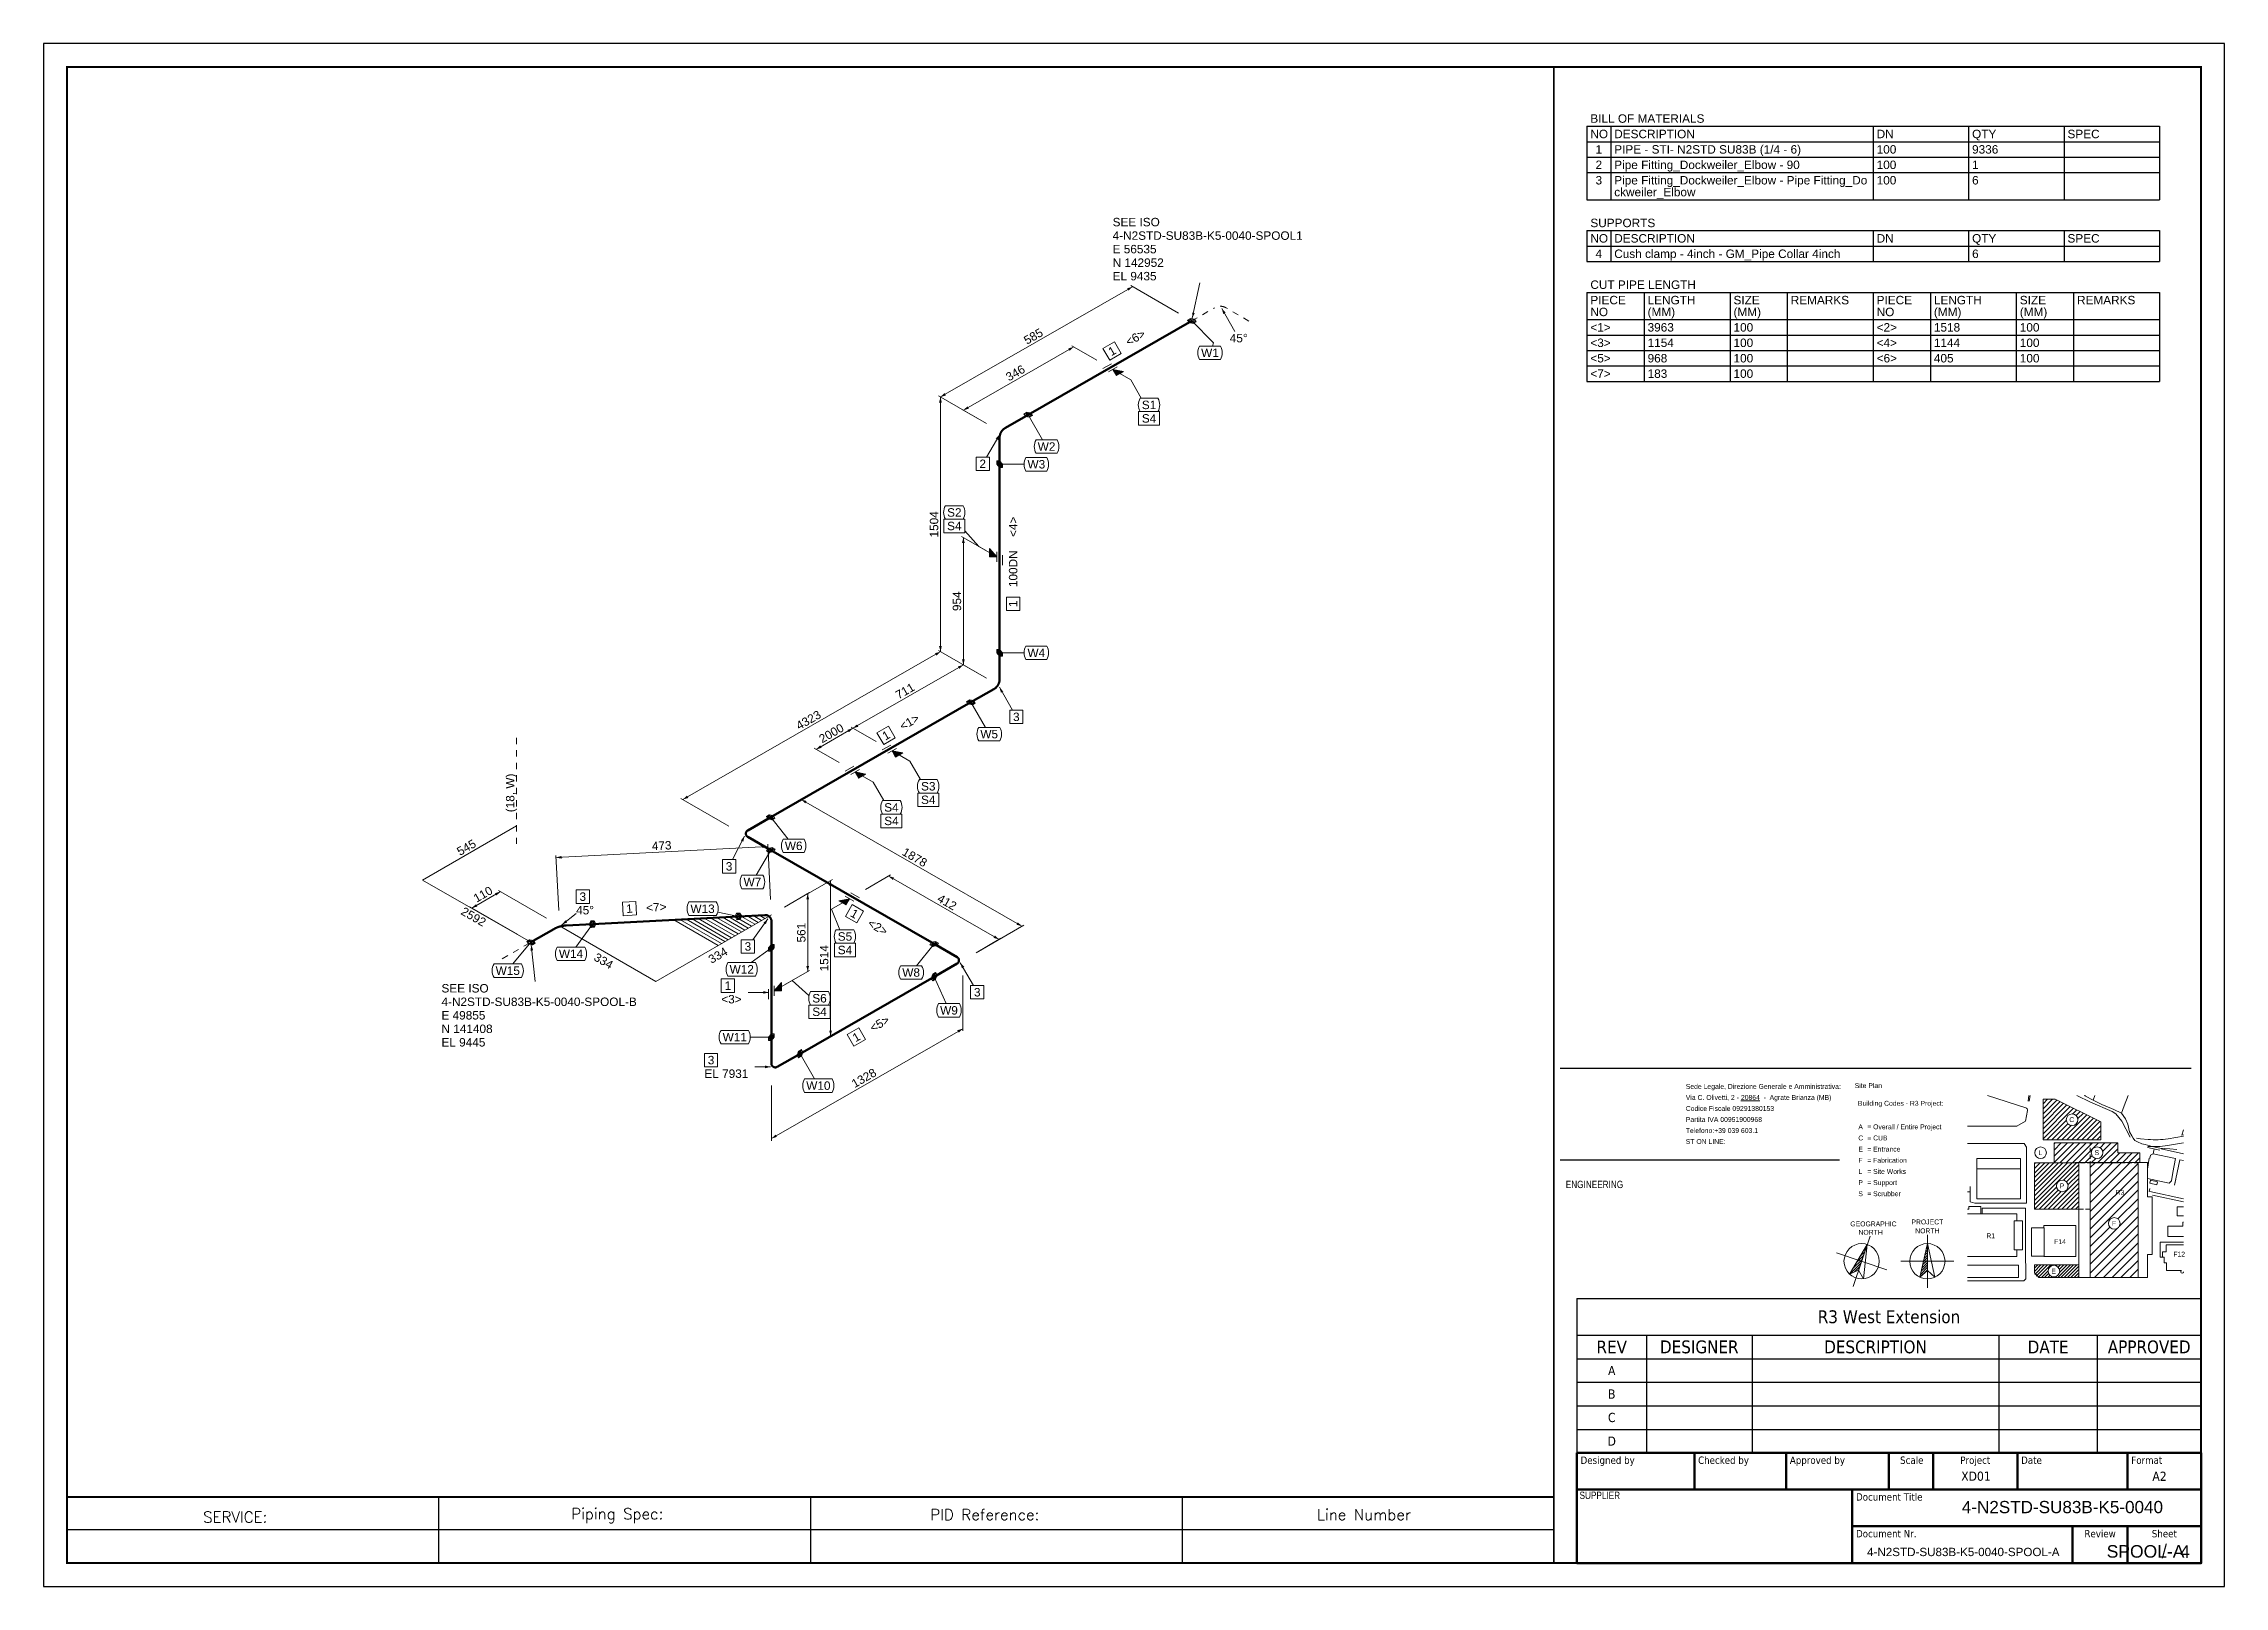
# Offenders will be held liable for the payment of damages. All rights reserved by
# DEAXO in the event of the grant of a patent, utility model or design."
# Model space of a CAD drawing. Header units: metres. Extents: x 6 to 600, y 9 to 429.
import ezdxf
from ezdxf.enums import TextEntityAlignment as Align

# ---------------------------------------------------------------- set-up
doc = ezdxf.new("R2010")
doc.units = ezdxf.units.M
doc.header["$MEASUREMENT"] = 0
for name, color, linetype, lineweight in [('BDRTEXT', 2, 'Continuous', 20), ('BOMTEXT', 2, 'Continuous', 20), ('CONTINUATION', 7, 'Continuous', 0), ('DIM', 7, 'Continuous', 0), ('G-____-TTLB-OTLN', 7, 'Continuous', 13), ('G-____-TTLB-WIDE', 7, 'Continuous', 30), ('JONTNO', 2, 'Continuous', 0), ('LEADLINE', 2, 'Continuous', 0), ('MESSAGE', 2, 'Continuous', 0), ('Pipe', 1, 'Continuous', 50), ('PTNO', 2, 'Continuous', 0), ('SKEW_HATCH', 7, 'Continuous', 20), ('SYMBOL', 7, 'Continuous', 0), ('Symbol (ISO)', 7, 'Continuous', 25), ('Title (ISO)', 7, 'Continuous', 50)]:
    doc.layers.add(name, color=color, linetype=linetype, lineweight=lineweight)
doc.styles.add('Arial', font='')
doc.styles.add('Arial_1', font='', dxfattribs={"width": 0.8, "height": 2})
doc.styles.add('Note Text (ISO)', font='', dxfattribs={"height": 2.5})
doc.styles.add('RomanS', font='romans.shx')
doc.styles.add('Text Style41', font='')
doc.styles.get('Arial').set_extended_font_data('Arial')
doc.styles.get('Arial_1').set_extended_font_data('Arial')
doc.styles.get('Note Text (ISO)').set_extended_font_data('Tahoma')
doc.styles.get('Text Style41').set_extended_font_data('Tahoma')

msp = doc.modelspace()

# ---------------------------------------------------------------- texts
at = {"color": 7, "linetype": 'ByBlock', "lineweight": -2, "style": 'RomanS'}
for s, p in [('Piping Spec:', (149.93, 27.32)), ('PID Reference:', (247.72, 27.09)), ('Line Number', (353.07, 27.09)), ('SERVICE:', (49.67, 26.43))]:
    msp.add_text(s, height=3, dxfattribs=at).set_placement(p)
at = {"layer": 'BDRTEXT', "style": 'Arial'}
for s, height, p in [('4-N2STD-SU83B-K5-0040', 3.3303, (556.11, 30.66)), ('4-N2STD-SU83B-K5-0040-SPOOL-A', 2.2663, (529.11, 18.44)), ('SPOOL-A', 3.41, (578.75, 18.59)), ('4', 3.41, (589.5, 18.54))]:
    msp.add_text(s, height=height, dxfattribs=at).set_placement(p, align=Align.MIDDLE_CENTER)
at = {"layer": 'BOMTEXT', "style": 'Arial'}
for s, p in [('BILL OF MATERIALS', (427.53, 407.53)), ('NO', (427.53, 403.33)), ('DESCRIPTION', (434.03, 403.33)), ('DN', (505.51, 403.33)), ('QTY', (531.5, 403.33)), ('SPEC', (557.49, 403.33)), ('PIPE - STI- N2STD SU83B (1/4 - 6)', (434.03, 399.13)), ('100', (505.51, 399.13)), ('9336', (531.5, 399.13)), ('Pipe Fitting_Dockweiler_Elbow - 90', (434.03, 394.93)), ('Pipe Fitting_Dockweiler_Elbow - Pipe Fitting_Do', (434.03, 390.73)), ('100', (505.51, 394.93)), ('100', (505.51, 390.73)), ('6', (531.5, 390.73)), ('1', (531.5, 394.93)), ('ckweiler_Elbow', (434.03, 387.51)), ('SUPPORTS', (427.53, 379.11)), ('NO', (427.53, 374.91)), ('DESCRIPTION', (434.03, 374.91)), ('DN', (505.51, 374.91)), ('QTY', (531.5, 374.91)), ('SPEC', (557.49, 374.91)), ('Cush clamp - 4inch - GM_Pipe Collar 4inch', (434.03, 370.71)), ('6', (531.5, 370.71)), ('CUT PIPE LENGTH', (427.53, 362.3)), ('PIECE', (427.53, 358.1)), ('NO', (427.53, 354.88)), ('(MM)', (443.12, 354.88)), ('LENGTH', (443.12, 358.1)), ('SIZE', (466.52, 358.1)), ('(MM)', (466.52, 354.88)), ('REMARKS', (482.11, 358.1)), ('PIECE', (505.51, 358.1)), ('NO', (505.51, 354.88)), ('(MM)', (521.1, 354.88)), ('LENGTH', (521.1, 358.1)), ('SIZE', (544.5, 358.1)), ('(MM)', (544.5, 354.88)), ('REMARKS', (560.09, 358.1)), ('<1>', (427.53, 350.68)), ('3963', (443.12, 350.68)), ('100', (466.52, 350.68)), ('<2>', (505.51, 350.68)), ('1518', (521.1, 350.68)), ('100', (544.5, 350.68)), ('<3>', (427.53, 346.48)), ('<5>', (427.53, 342.28)), ('968', (443.12, 342.28)), ('1154', (443.12, 346.48)), ('100', (466.52, 346.48)), ('100', (466.52, 342.28)), ('<4>', (505.51, 346.48)), ('<6>', (505.51, 342.28)), ('405', (521.1, 342.28)), ('1144', (521.1, 346.48)), ('100', (544.5, 346.48)), ('100', (544.5, 342.28)), ('<7>', (427.53, 338.08)), ('183', (443.12, 338.08)), ('100', (466.52, 338.08))]:
    msp.add_text(s, height=2.3, dxfattribs=at).set_placement(p)
for s, p in [('1', (429.83, 399.13)), ('3', (429.83, 390.73)), ('2', (429.83, 394.93)), ('4', (429.83, 370.71))]:
    msp.add_text(s, height=2.3, dxfattribs=at).set_placement(p, align=Align.CENTER)
at = {"layer": 'DIM', "style": 'Arial'}
for s, rotation, p in [('585', 29.83757, (275.8, 349.39)), ('346', 29.83757, (270.91, 339.41)), ('1504', 90, (248.76, 298.2)), ('954', 90, (254.99, 277.27)), ('711', 29.83759, (240.84, 252.83)), ('4323', 29.83759, (214.56, 244.93)), ('2000', 29.83759, (220.79, 241.33)), ('(18, W)', 90, (133.31, 225.08)), ('545', 29.83757, (121.38, 210.24)), ('473', 3.00001, (174.56, 210.74)), ('1878', 330.16243, (243.5, 207.56)), ('110', 29.83757, (125.89, 197.49)), ('412', 330.16243, (252.3, 195.34)), ('2592', 330.16243, (123.33, 191.38)), ('561', 90, (212.59, 187.05)), ('334', 330, (158.74, 179.34)), ('334', 30, (189.89, 180.86)), ('1514', 90, (218.83, 180.07)), ('1328', 29.83757, (229.66, 147.47))]:
    msp.add_text(s, height=2.3, rotation=rotation, dxfattribs=at).set_placement(p, align=Align.MIDDLE_CENTER)
at = {"layer": 'G-____-TTLB-OTLN', "lineweight": 9, "style": 'Arial'}
for s, p in [('Site Plan', (499.53, 144.74)), ('Building Codes - R3 Project:', (500.41, 139.92)), ('C', (557.99, 135.48)), ('A', (500.52, 133.51)), ('C', (500.52, 130.48)), ('= Overall / Entire Project', (502.95, 133.51)), ('= CUB', (502.95, 130.48)), ('E', (500.52, 127.44)), ('F', (500.52, 124.4)), ('= Entrance', (502.95, 127.44)), ('= Fabrication', (502.95, 124.4)), ('L', (549.59, 126.49)), ('S', (564.86, 126.49)), ('L', (500.52, 121.36)), ('P', (500.52, 118.33)), ('= Site Works', (502.95, 121.36)), ('= Support', (502.95, 118.33)), ('S', (500.52, 115.29)), ('= Scrubber', (502.95, 115.29)), ('P', (555.37, 117.44)), ('R3', (570.59, 115.68)), ('F', (569.6, 107.25)), ('R1', (535.39, 103.85)), ('F14', (553.88, 102.25)), ('E', (553.08, 94.24)), ('F12', (586.32, 98.84))]:
    msp.add_text(s, height=1.33, dxfattribs=at).set_placement(p)
for s, p in [('GEOGRAPHIC', (504.63, 107.09)), ('PROJECT', (519.32, 107.62)), ('NORTH', (503.86, 104.79)), ('NORTH', (519.32, 105.19))]:
    msp.add_text(s, height=1.33, dxfattribs=at).set_placement(p, align=Align.CENTER)
at = {"layer": 'G-____-TTLB-OTLN', "lineweight": 9, "attachment_point": 1}
for s, insert, char_height, width, style in [('Via C. Olivetti, 2 - ', (453.52, 142.84), 1.33, 18.1967, 'Arial'), ('Sede Legale, Direzione Generale e Amministrativa: ', (453.52, 145.84), 1.33, 52.0239, 'Arial'), ('\\L20864', (468.54, 142.84), 1.33, 6.2211, 'Arial'), ('  -  Agrate Brianza (MB) ', (473.67, 142.84), 1.33, 24.1845, 'Arial'), ('Codice Fiscale 09291380153 ', (453.52, 139.84), 1.33, 29.939, 'Arial'), ('Partita IVA 00951900968', (453.52, 136.84), 1.33, 24.9621, 'Arial'), ('Telefono:+39 039 603.1  ', (453.52, 133.84), 1.33, 25.1177, 'Arial'), ('ST ON LINE:', (453.52, 130.84), 1.33, 13.1421, 'Arial'), ('ENGINEERING', (420.83, 119.5), 2, 6.9266, 'Arial_1'), ('SUPPLIER', (424.58, 34.85), 2, 13.7249, 'Arial_1')]:
    msp.add_mtext(s, dxfattribs=dict(at, insert=insert, char_height=char_height, width=width, style=style))
at = {"layer": 'JONTNO', "style": 'Arial'}
for s, p in [('W1', (323.92, 343.75)), ('W3', (276.62, 313.41)), ('W2', (279.4, 318.23)), ('W4', (276.62, 262.08)), ('W5', (263.78, 239.94)), ('W6', (210.53, 209.53)), ('W7', (199.29, 199.69)), ('W13', (185.71, 192.4)), ('W14', (149.88, 180.13)), ('W12', (196.38, 175.91)), ('W15', (132.65, 175.53)), ('W8', (242.52, 175.04)), ('W9', (252.83, 164.73)), ('W11', (194.48, 157.45)), ('W10', (217.25, 144.25))]:
    msp.add_text(s, height=2.3, dxfattribs=at).set_placement(p, align=Align.CENTER)
for s, p in [('S1', (305.36, 329.57)), ('S4', (305.36, 325.89)), ('S2', (252.32, 300.29)), ('S4', (252.32, 296.61)), ('S3', (245.22, 225.74)), ('S4', (235.19, 219.99)), ('S4', (245.22, 222.06)), ('S4', (235.19, 216.31)), ('S5', (222.53, 184.85)), ('S4', (222.53, 181.17)), ('S6', (215.6, 168.03)), ('S4', (215.6, 164.35))]:
    msp.add_text(s, height=2.3, dxfattribs=at).set_placement(p)
at = {"layer": 'MESSAGE', "style": 'Arial'}
for s, p in [('SEE ISO', (297.4, 379.34)), ('4-N2STD-SU83B-K5-0040-SPOOL1', (297.4, 375.66)), ('E 56535', (297.4, 371.98)), ('N 142952', (297.4, 368.3)), ('EL 9435', (297.4, 364.62)), ('SEE ISO', (114.59, 170.75)), ('4-N2STD-SU83B-K5-0040-SPOOL-B', (114.59, 167.07)), ('E 49855', (114.59, 163.39)), ('N 141408', (114.59, 159.71)), ('EL 9445', (114.59, 156.03))]:
    msp.add_text(s, height=2.3, dxfattribs=at).set_placement(p)
msp.add_text('45%%d', height=2.3, dxfattribs=at).set_placement((331.73, 347.75), align=Align.CENTER)
at = {"layer": 'PTNO', "style": 'Arial'}
for s, rotation, p in [('1', 29.83757, (297.25, 345.38)), ('<6>', 29.83757, (303.61, 349.03)), ('<4>', 90, (270.3, 297.53)), ('100DN', 90, (270.3, 286.11)), ('1', 90, (270.3, 276.57)), ('<1>', 29.83759, (242.05, 244.39)), ('1', 29.83759, (235.69, 240.74)), ('1', 2.99999, (165.79, 193.59)), ('<7>', 2.99999, (173.1, 193.97)), ('1', 330.16243, (227.09, 192.18)), ('<2>', 330.16243, (233.44, 188.53)), ('<5>', 29.83757, (233.93, 162.26)), ('1', 29.83757, (227.58, 158.61))]:
    msp.add_text(s, height=2.3, rotation=rotation, dxfattribs=at).set_placement(p, align=Align.MIDDLE_CENTER)
for s, p in [('2', (262.01, 313.53)), ('3', (271.17, 244.65)), ('3', (192.93, 203.94)), ('3', (198.06, 182.13)), ('3', (260.53, 169.67))]:
    msp.add_text(s, height=2.3, dxfattribs=at).set_placement(p, align=Align.CENTER)
for s, p in [('3', (152.19, 195.69)), ('45%%d', (151.27, 192.01)), ('1', (191.72, 171.46)), ('<3>', (190.8, 167.78)), ('EL 7931', (186.21, 147.51)), ('3', (187.13, 151.19))]:
    msp.add_text(s, height=2.3, dxfattribs=at).set_placement(p)
at = {"layer": 'Symbol (ISO)', "attachment_point": 5, "style": 'Note Text (ISO)'}
for s, insert, char_height in [('R3 West Extension', (508.87, 82.44), 3.5), ('REV', (433.35, 74.24), 3.5), ('DESIGNER', (457.19, 74.24), 3.5), ('DESCRIPTION', (505.19, 74.24), 3.5), ('DATE', (552.21, 74.24), 3.5), ('APPROVED', (579.74, 74.24), 3.5), ('A', (433.35, 67.83), 2.5), ('B', (433.35, 61.43), 2.5), ('C', (433.35, 55.03), 2.5), ('D', (433.35, 48.62), 2.5), ('A2', (582.56, 39.05), 2.5)]:
    msp.add_mtext(s, dxfattribs=dict(at, insert=insert, char_height=char_height))
at = {"layer": 'Symbol (ISO)', "insert": (532.56, 39.05), "char_height": 2.5, "width": 3.0374, "attachment_point": 5, "style": 'Note Text (ISO)'}
msp.add_mtext('XD01', dxfattribs=at)
at = {"layer": 'Title (ISO)', "style": 'Text Style41'}
for s, p in [('Designed by', (424.87, 44.42)), ('Checked by', (456.87, 44.42)), ('Approved by', (481.87, 44.42)), ('Date', (544.87, 44.42)), ('Format', (574.87, 44.42)), ('Document Title', (499.9, 34.42)), ('Document Nr.', (499.9, 24.42))]:
    msp.add_text(s, height=2, dxfattribs=at).set_placement(p, align=Align.TOP_LEFT)
msp.add_text('Scale', height=2, dxfattribs=at).set_placement((518.25, 44.42), align=Align.TOP_RIGHT)
for s, p in [('Project', (532.37, 44.42)), ('Review', (566.37, 24.42)), ('Sheet', (583.87, 24.42))]:
    msp.add_text(s, height=2, dxfattribs=at).set_placement(p, align=Align.TOP_CENTER)
at = {"layer": 'Title (ISO)', "style": 'Note Text (ISO)'}
msp.add_text('  /  ', height=3.5, dxfattribs=at).set_placement((583.87, 18.92), align=Align.MIDDLE_CENTER)

# ---------------------------------------------------------------- linework, layer by layer
at = {"lineweight": -3}
for p, q in [((426.58, 406.58), (582.54, 406.58)), ((426.58, 406.58), (426.58, 386.56)), ((433.08, 406.58), (433.08, 386.56)), ((504.56, 406.58), (504.56, 386.56)), ((530.55, 406.58), (530.55, 386.56)), ((556.54, 406.58), (556.54, 386.56)), ((582.54, 406.58), (582.54, 386.56)), ((426.58, 402.38), (582.54, 402.38)), ((426.58, 398.18), (582.54, 398.18)), ((426.58, 393.98), (582.54, 393.98)), ((426.58, 386.56), (582.54, 386.56)), ((426.58, 378.16), (582.54, 378.16)), ((426.58, 378.16), (426.58, 369.76)), ((433.08, 378.16), (433.08, 369.76)), ((504.56, 378.16), (504.56, 369.76)), ((530.55, 378.16), (530.55, 369.76)), ((556.54, 378.16), (556.54, 369.76)), ((582.54, 378.16), (582.54, 369.76)), ((426.58, 373.96), (582.54, 373.96)), ((426.58, 369.76), (582.54, 369.76)), ((426.58, 361.35), (582.54, 361.35)), ((426.58, 361.35), (426.58, 337.13)), ((442.17, 361.35), (442.17, 337.13)), ((465.57, 361.35), (465.57, 337.13)), ((481.16, 361.35), (481.16, 337.13)), ((504.56, 361.35), (504.56, 337.13)), ((520.15, 361.35), (520.15, 337.13)), ((543.55, 361.35), (543.55, 337.13)), ((559.14, 361.35), (559.14, 337.13)), ((582.54, 361.35), (582.54, 337.13)), ((582.54, 361.35), (582.54, 337.13)), ((426.58, 353.93), (582.54, 353.93)), ((426.58, 349.73), (582.54, 349.73)), ((426.58, 345.53), (582.54, 345.53)), ((426.58, 341.33), (582.54, 341.33)), ((426.58, 337.13), (582.54, 337.13))]:
    msp.add_line(p, q, dxfattribs=at)
at = {"linetype": 'Continuous'}
for p, q in [((113.82, 33.42), (113.82, 15.42)), ((215.07, 33.42), (215.07, 15.42)), ((316.32, 33.42), (316.32, 15.42))]:
    msp.add_line(p, q, dxfattribs=at)
for p, q in [((417.57, 33.42), (317.57, 33.42)), ((417.57, 24.42), (12.57, 24.42))]:
    msp.add_line(p, q)
msp.add_lwpolyline([(6.22, 9.07), (600.22, 9.07), (600.22, 429.07), (6.22, 429.07)], close=True)
msp.add_lwpolyline([(12.57, 15.42, 0.508, 0.508, 0), (593.87, 15.42, 0.508, 0.508, 0), (593.87, 422.72, 0.508, 0.508, 0), (12.57, 422.72, 0.508, 0.508, 0)], format="xyseb", close=True)
at = {"linetype": 'ByBlock', "lineweight": -2}
for points in [[(417.57, 422.72, 0.5, 0.5, 0), (417.57, 15.42, 0.5, 0.5, 0)], [(417.57, 33.42, 0.5, 0.5, 0), (12.57, 33.42, 0.5, 0.5, 0)]]:
    msp.add_lwpolyline(points, format="xyseb", dxfattribs=at)
at = {"layer": 'CONTINUATION'}
for points in [[(324.85, 356.97), (325.19, 357.17)], [(328.31, 357.15), (328.26, 357.18), (328.21, 357.21), (328.17, 357.23), (328.12, 357.26), (328.07, 357.28), (328.02, 357.3), (327.97, 357.33), (327.92, 357.35), (327.87, 357.37), (327.81, 357.39), (327.76, 357.4), (327.71, 357.42), (327.66, 357.44), (327.61, 357.45), (327.55, 357.47), (327.5, 357.48), (327.45, 357.5), (327.39, 357.51), (327.34, 357.52), (327.29, 357.53), (327.23, 357.54), (327.18, 357.55), (327.12, 357.55), (327.07, 357.56), (327.01, 357.57), (326.96, 357.57), (326.9, 357.57), (326.85, 357.58), (326.79, 357.58), (326.74, 357.58), (326.69, 357.58)], [(328.65, 356.95), (328.31, 357.15)], [(318.95, 353.58), (320.42, 354.43)], [(321.9, 355.27), (323.37, 356.12)], [(331.59, 355.23), (330.12, 356.09)], [(334.52, 353.52), (333.06, 354.38)], [(137.06, 183.34), (138.53, 184.18)], [(131.16, 179.95), (132.64, 180.8)], [(134.11, 181.64), (135.59, 182.49)]]:
    msp.add_lwpolyline(points, dxfattribs=at)
at = {"layer": 'DIM'}
for p, q in [((250.51, 332.87), (302.84, 362.88)), ((315.35, 355.66), (302.32, 363.18)), ((256.74, 329.27), (286.81, 346.51)), ((293.08, 342.89), (286.29, 346.81)), ((263.01, 325.65), (249.99, 333.17)), ((263.01, 325.65), (249.99, 333.17)), ((250.51, 263.54), (250.51, 332.87)), ((263.01, 325.65), (256.22, 329.57)), ((263.01, 290.98), (256.22, 294.9)), ((256.74, 259.94), (256.74, 294.6)), ((250.51, 263.54), (180.34, 223.29)), ((263.01, 256.31), (249.99, 263.84)), ((263.01, 256.31), (249.99, 263.84)), ((256.74, 259.94), (226.67, 242.69)), ((263.01, 256.31), (256.22, 260.24)), ((263.01, 256.31), (256.22, 260.24)), ((226.67, 242.69), (216.65, 236.94)), ((232.95, 239.07), (226.15, 242.99)), ((232.95, 239.07), (226.15, 242.99)), ((222.92, 233.32), (216.13, 237.24)), ((192.85, 216.07), (179.83, 223.59)), ((200.05, 216.07), (213.08, 223.59)), ((272.7, 188.8), (212.56, 223.29)), ((146.56, 193.06), (145.77, 208.08)), ((203.5, 210.51), (145.8, 207.48)), ((204.25, 196.08), (203.47, 211.11)), ((230.12, 198.82), (236.92, 202.74)), ((266.47, 185.2), (236.4, 202.44)), ((130.67, 198.21), (122.86, 193.73)), ((143.17, 190.99), (130.15, 198.51)), ((208.07, 194.01), (221.1, 201.53)), ((208.07, 194.01), (214.86, 197.93)), ((214.34, 197.63), (214.34, 176.47)), ((220.58, 201.23), (220.58, 158.9)), ((135.37, 186.51), (122.34, 194.03)), ((260.19, 181.58), (273.22, 189.1)), ((260.19, 181.58), (266.98, 185.5)), ((208.07, 172.85), (214.86, 176.77)), ((256.59, 175.34), (256.59, 160.3)), ((204.47, 131), (256.59, 160.9)), ((208.07, 151.68), (221.1, 159.2)), ((204.47, 145.44), (204.47, 130.4))]:
    msp.add_line(p, q, dxfattribs=at)
for points in [[(109.43, 201.37), (135.06, 216.08)], [(138.97, 184.43), (109.43, 201.37)]]:
    msp.add_lwpolyline(points, dxfattribs=at)
for points in [[(302.84, 362.88), (301.73, 361.81), (301.35, 362.46)], [(286.81, 346.51), (285.7, 345.44), (285.33, 346.09)], [(250.51, 332.87), (250.88, 331.37), (250.13, 331.37)], [(250.51, 332.87), (251.62, 333.94), (252, 333.29)], [(256.74, 329.27), (257.86, 330.34), (258.23, 329.69)], [(256.74, 294.6), (257.12, 293.1), (256.37, 293.1)], [(250.51, 263.54), (249.39, 262.46), (249.02, 263.11)], [(250.51, 263.54), (250.13, 265.04), (250.88, 265.04)], [(256.74, 259.94), (256.37, 261.44), (257.12, 261.44)], [(256.74, 259.94), (255.63, 258.86), (255.26, 259.51)], [(226.67, 242.69), (227.79, 243.76), (228.16, 243.11)], [(216.65, 236.94), (217.76, 238.01), (218.14, 237.36)], [(226.67, 242.69), (225.56, 241.62), (225.19, 242.27)], [(180.34, 223.29), (181.46, 224.36), (181.83, 223.71)], [(212.56, 223.29), (214.05, 222.87), (213.68, 222.22)], [(145.8, 207.48), (147.28, 207.94), (147.32, 207.19)], [(203.5, 210.51), (202.02, 210.05), (201.98, 210.8)], [(236.4, 202.44), (237.88, 202.02), (237.51, 201.37)], [(130.67, 198.21), (129.55, 197.14), (129.18, 197.79)], [(214.34, 197.63), (214.72, 196.13), (213.97, 196.13)], [(220.58, 201.23), (220.95, 199.73), (220.2, 199.73)], [(122.86, 193.73), (123.97, 194.8), (124.35, 194.15)], [(266.47, 185.2), (264.98, 185.62), (265.35, 186.27)], [(272.7, 188.8), (271.21, 189.22), (271.59, 189.87)], [(214.34, 176.47), (213.97, 177.97), (214.72, 177.97)], [(220.58, 158.9), (220.2, 160.4), (220.95, 160.4)], [(256.59, 160.9), (255.48, 159.83), (255.1, 160.48)], [(204.47, 131), (205.59, 132.07), (205.96, 131.42)]]:
    msp.add_solid(points, dxfattribs=at)
at = {"layer": 'G-____-TTLB-OTLN', "lineweight": 9, "flags": 128}
for points in [[(535.72, 142.7), (546.15, 139.37)], [(547, 142.7), (546.74, 141.19)], [(547.02, 141.13), (547.29, 142.7)], [(560.06, 142.7), (563.75, 140.86)], [(562.35, 142.52), (562, 142.7)], [(562.42, 142.7), (562.35, 142.52)], [(564.96, 142.7), (564.49, 141.44)], [(573.98, 142.7), (572.94, 139.89)], [(546.59, 138.65), (546.08, 135.75)], [(566.54, 130.64), (550.82, 130.64), (550.82, 141.7), (554.14, 141.7), (566.54, 135.5), (566.54, 130.64)], [(550.82, 140.46), (552.06, 141.7)], [(550.82, 139.1), (553.42, 141.7)], [(566.54, 130.64), (566.54, 135.5), (554.14, 141.7), (550.82, 141.7), (550.82, 130.64), (566.54, 130.64)], [(550.82, 137.74), (554.56, 141.48)], [(550.82, 136.38), (555.47, 141.03)], [(550.82, 135.02), (556.37, 140.58)], [(550.82, 133.66), (557.28, 140.12)], [(550.82, 132.31), (558.19, 139.67)], [(550.82, 130.95), (559.09, 139.22)], [(555.95, 130.64), (562.72, 137.41)], [(557.31, 130.64), (563.62, 136.96)], [(558.86, 137.63), (560, 138.77)], [(559.8, 137.21), (560.91, 138.31)], [(560.26, 136.31), (561.81, 137.86)], [(564.49, 141.44), (562.35, 142.52)], [(563.75, 140.86), (569.65, 138.31)], [(567, 140.21), (564.49, 141.44)], [(567.73, 139.92), (567, 140.21)], [(570.15, 138.91), (567.73, 139.92)], [(569.65, 138.31), (570.64, 137.73)], [(570.15, 138.91), (572.24, 137.92)], [(570.64, 137.73), (572.29, 135.7)], [(572.94, 139.89), (572.24, 137.92)], [(572.24, 137.92), (573.25, 136.39)], [(543.68, 134.35), (530.26, 134.35)], [(543.68, 134.35), (546.08, 135.75)], [(551.88, 130.64), (557.21, 135.98)], [(553.23, 130.64), (557.65, 135.06)], [(554.59, 130.64), (558.57, 134.62)], [(558.67, 130.64), (564.53, 136.5)], [(560.03, 130.64), (565.44, 136.05)], [(561.39, 130.64), (566.34, 135.6)], [(562.75, 130.64), (566.54, 134.44)], [(564.11, 130.64), (566.54, 133.08)], [(565.46, 130.64), (566.54, 131.72)], [(572.29, 135.7), (574.56, 131.38)], [(573.25, 136.39), (573.95, 134.87)], [(573.95, 134.87), (574.42, 132.78)], [(574.42, 132.78), (574.98, 131.7)], [(574.98, 131.7), (575.4, 131.13)], [(575.4, 131.13), (575.85, 130.48)], [(576.25, 131.1), (577.33, 130.93)], [(577.33, 130.93), (579.42, 130.74)], [(584.88, 130.93), (589.13, 131.62)], [(589.13, 133.38), (588.62, 131.92)], [(588.62, 131.92), (589.13, 132)], [(530.26, 129.68), (545.66, 129.68)], [(544.72, 125.53), (532.77, 125.53)], [(532.77, 114.61), (532.77, 125.53)], [(544.72, 125.53), (544.72, 114.61)], [(545.66, 129.68), (546.29, 128.62)], [(546.29, 113.37), (546.29, 128.62)], [(577.23, 127.08), (571.2, 127.08), (571.2, 129.8), (553.87, 129.8), (553.87, 124.42), (548.47, 124.42), (548.47, 111.76), (560.57, 111.76), (560.57, 96.61), (548.47, 96.61), (548.47, 94.46), (549.75, 93.17), (579.3, 93.17), (579.3, 99.4), (580.58, 99.4), (580.58, 115.15), (579.3, 115.15), (579.3, 124.46), (577.23, 124.46), (577.23, 127.08)], [(553.83, 124.44), (559.19, 129.8)], [(553.87, 129.8), (553.86, 128.45), (553.85, 127.11), (553.84, 125.77), (553.83, 124.42)], [(553.85, 126.15), (557.49, 129.8)], [(553.86, 127.86), (555.79, 129.8)], [(553.87, 129.57), (554.1, 129.8)], [(571.2, 129.8), (566.87, 129.8), (562.54, 129.8), (558.21, 129.8), (553.87, 129.8)], [(555.52, 124.43), (560.89, 129.8)], [(557.22, 124.43), (562.58, 129.8)], [(558.92, 124.43), (564.28, 129.8)], [(560.62, 124.44), (565.98, 129.8)], [(562.32, 124.44), (564.21, 126.33)], [(563.67, 129.8), (563.67, 129.1)], [(563.67, 128.49), (563.67, 127.28)], [(563.67, 126.67), (563.67, 125.45)], [(563.67, 124.85), (563.67, 123.64)], [(564.02, 124.44), (565.18, 125.6)], [(565.72, 124.44), (571.07, 129.8)], [(566.36, 128.48), (567.68, 129.8)], [(567.08, 127.51), (569.37, 129.8)], [(567.42, 124.45), (571.2, 128.23)], [(569.12, 124.45), (571.75, 127.08)], [(570.82, 124.45), (573.45, 127.08)], [(571.2, 127.08), (571.2, 127.76), (571.2, 128.44), (571.2, 129.12), (571.2, 129.8)], [(577.23, 127.08), (575.73, 127.08), (574.22, 127.08), (572.71, 127.08), (571.2, 127.08)], [(572.52, 124.45), (575.15, 127.08)], [(574.22, 124.46), (576.84, 127.08)], [(575.85, 130.48), (576.56, 130.12)], [(575.92, 124.46), (577.23, 125.77)], [(576.56, 130.12), (577.78, 129.58)], [(577.23, 124.46), (577.23, 125.12), (577.23, 125.77), (577.23, 126.43), (577.23, 127.08)], [(577.78, 129.58), (578.62, 129.34)], [(578.62, 129.34), (580.51, 128.86)], [(579.27, 128.53), (582.67, 127.85)], [(579.77, 125.67), (579.3, 122.67)], [(579.91, 125.67), (580.07, 126.49)], [(580.07, 126.49), (580.8, 126.83)], [(580.51, 128.86), (582.64, 128.4)], [(581.07, 128.17), (580.78, 126.84)], [(580.78, 126.84), (586.95, 125.52)], [(582.64, 128.4), (585.38, 128.22)], [(589.13, 126.87), (582.98, 128.15)], [(589.13, 129.84), (584.72, 129.09)], [(585.38, 128.22), (587.29, 128.01)], [(586.16, 121.7), (586.95, 125.52)], [(588.09, 125.21), (586.61, 118.3)], [(588.09, 125.21), (589.13, 124.99)], [(532.77, 122.74), (544.72, 122.74)], [(548.47, 124.42), (548.47, 111.76)], [(548.47, 124.08), (548.81, 124.42)], [(548.47, 122.84), (550.05, 124.42)], [(548.47, 121.6), (551.29, 124.42)], [(548.47, 120.36), (552.53, 124.42)], [(548.47, 119.12), (553.77, 124.42)], [(548.47, 117.88), (555.01, 124.42)], [(548.47, 116.64), (556.25, 124.42)], [(548.47, 115.4), (557.48, 124.42)], [(548.47, 114.16), (558.72, 124.42)], [(548.47, 112.93), (559.96, 124.42)], [(548.47, 111.76), (548.47, 114.92), (548.47, 118.09), (548.47, 121.25), (548.47, 124.42)], [(548.47, 124.42), (551.49, 124.42), (554.52, 124.42), (557.55, 124.42), (560.57, 124.42)], [(552.25, 111.76), (560.57, 120.08)], [(553.49, 111.76), (560.57, 118.84)], [(553.83, 124.42), (559.68, 124.43), (565.53, 124.44), (571.38, 124.45), (577.23, 124.46)], [(553.88, 124.42), (554.98, 124.42)], [(555.58, 124.42), (556.8, 124.42)], [(556.41, 119.63), (560.57, 123.79)], [(557.2, 119.18), (560.57, 122.55)], [(557.41, 124.42), (558.62, 124.42)], [(557.61, 118.36), (560.57, 121.32)], [(559.23, 124.42), (560.44, 124.42)], [(560.57, 122.95), (560.57, 124.42)], [(560.57, 124.42), (560.57, 121.26), (560.57, 118.09), (560.57, 114.92), (560.57, 111.76)], [(560.57, 121.13), (560.57, 122.34)], [(560.57, 119.3), (560.57, 120.52)], [(561.05, 124.42), (562.26, 124.42)], [(562.87, 124.42), (564.09, 124.42)], [(563.67, 123.03), (563.67, 121.81)], [(563.67, 121.21), (563.67, 119.99)], [(563.67, 119.38), (563.67, 118.17)], [(563.69, 115.93), (572.19, 124.43)], [(563.69, 113.54), (574.58, 124.43)], [(563.69, 124.42), (566.95, 124.42), (570.21, 124.42), (573.46, 124.43), (576.72, 124.43)], [(563.69, 123.11), (565, 124.42)], [(563.69, 120.72), (567.4, 124.42)], [(563.69, 118.33), (569.79, 124.42)], [(563.69, 93.17), (563.69, 100.98), (563.69, 108.8), (563.69, 116.61), (563.69, 124.42)], [(563.69, 111.14), (576.72, 124.17)], [(563.69, 108.75), (576.72, 121.77)], [(563.69, 106.36), (576.72, 119.38)], [(564.69, 124.42), (565.9, 124.42)], [(566.51, 124.42), (567.73, 124.42)], [(568.34, 124.42), (569.55, 124.42)], [(570.16, 124.42), (571.37, 124.42)], [(571.98, 124.42), (573.19, 124.42)], [(573.8, 124.42), (575.01, 124.42)], [(575.62, 124.42), (576.72, 124.42)], [(576.72, 123.7), (576.72, 124.46)], [(576.72, 124.46), (577.23, 124.46)], [(576.72, 124.43), (576.72, 116.61), (576.72, 108.8), (576.72, 100.99), (576.72, 93.17)], [(576.72, 121.88), (576.72, 123.09)], [(576.72, 120.06), (576.72, 121.27)], [(576.72, 118.23), (576.72, 119.45)], [(579.3, 120.07), (585.17, 118.85)], [(580.11, 119.62), (579.94, 118.81)], [(579.94, 118.81), (581.83, 118.41)], [(582, 119.22), (580.11, 119.62)], [(581.83, 118.41), (582, 119.22)], [(585.81, 119.51), (585.17, 118.85)], [(586.16, 121.7), (585.81, 119.51)], [(586.97, 119.97), (586.61, 118.3)], [(530.26, 116.44), (530.96, 116.44)], [(530.96, 117.94), (530.96, 113.79)], [(532.25, 113.37), (530.96, 113.79)], [(532.25, 113.37), (546.29, 113.37)], [(544.72, 114.61), (532.77, 114.61)], [(548.54, 111.76), (554.52, 117.74)], [(549.78, 111.76), (554.98, 116.96)], [(551.01, 111.76), (555.8, 116.54)], [(554.73, 111.76), (560.57, 117.6)], [(555.97, 111.76), (560.57, 116.36)], [(557.21, 111.76), (560.57, 115.12)], [(558.45, 111.76), (560.57, 113.88)], [(560.57, 117.48), (560.57, 118.7)], [(560.57, 115.66), (560.57, 116.87)], [(560.57, 113.84), (560.57, 115.06)], [(560.57, 111.76), (560.57, 113.23)], [(563.67, 117.56), (563.67, 116.34)], [(563.67, 115.74), (563.67, 114.52)], [(563.67, 113.91), (563.67, 112.7)], [(563.69, 103.96), (576.72, 116.98)], [(571.24, 109.11), (576.72, 114.59)], [(576.72, 116.41), (576.72, 117.63)], [(576.72, 114.59), (576.72, 115.8)], [(576.72, 112.77), (576.72, 113.98)], [(579.78, 116.56), (579.95, 117.37)], [(589.13, 114.59), (579.93, 116.53)], [(580.68, 115.53), (589.13, 113.76)], [(530.58, 111.76), (530.26, 111.76)], [(530.26, 110.47), (543.68, 110.47)], [(533.86, 112.53), (530.58, 112.53)], [(530.58, 112.53), (530.58, 111.76)], [(533.86, 110.47), (533.86, 112.53)], [(546.02, 112.07), (534.29, 112.07)], [(534.29, 112.07), (534.29, 110.47)], [(542.99, 108.61), (545.23, 108.61)], [(542.99, 100.7), (542.99, 108.61)], [(543.68, 110.47), (543.68, 108.61)], [(545.23, 108.61), (545.23, 100.7)], [(546.02, 112.07), (546.02, 98.71)], [(560.57, 111.76), (557.55, 111.76), (554.52, 111.76), (551.49, 111.76), (548.47, 111.76)], [(551, 107.35), (559.73, 107.35)], [(551, 106.69), (551, 107.35)], [(559.69, 111.76), (560.57, 112.64)], [(559.73, 107.35), (559.73, 98.86)], [(560.57, 111.76), (561.82, 111.76)], [(562.42, 111.76), (563.67, 111.76)], [(563.67, 112.09), (563.67, 110.88)], [(563.67, 110.27), (563.67, 109.06)], [(563.67, 108.45), (563.67, 107.24)], [(563.69, 96.78), (576.72, 109.8)], [(563.69, 94.38), (576.72, 107.41)], [(571.55, 107.03), (576.72, 112.2)], [(576.72, 110.95), (576.72, 112.16)], [(576.72, 109.12), (576.72, 110.34)], [(576.72, 107.3), (576.72, 108.52)], [(584.81, 104.34), (584.81, 107.13)], [(584.81, 107.13), (588.89, 107.13)], [(587.39, 109.92), (587.39, 112.42)], [(587.39, 112.42), (589.13, 112.42)], [(589.13, 109.92), (587.39, 109.92)], [(588.89, 108.2), (589.13, 108.2)], [(588.89, 107.13), (588.89, 108.2)], [(498.1, 94.08), (502.96, 102.13)], [(502.96, 102.13), (498.1, 94.08), (500.6, 95.16), (502.96, 102.13)], [(503.73, 104.41), (499.1, 90.74)], [(502.96, 102.13), (501.93, 92.79)], [(501.98, 100.51), (502.63, 101.16)], [(501.98, 100.51), (502.63, 101.16)], [(517.3, 93.21), (519.32, 102.38)], [(519.32, 102.38), (517.3, 93.21), (519.32, 95.02), (519.32, 102.38)], [(519, 100.92), (519.32, 101.24)], [(519, 100.92), (519.32, 101.24)], [(519.19, 101.78), (519.32, 101.91)], [(519.19, 101.78), (519.32, 101.91)], [(519.32, 104.79), (519.32, 90.36)], [(519.32, 102.38), (521.34, 93.21)], [(547.69, 106.69), (551.13, 106.69)], [(547.69, 98.97), (547.69, 106.69)], [(551.13, 106.69), (551.13, 98.97)], [(563.67, 106.63), (563.67, 105.41)], [(563.67, 104.81), (563.67, 103.59)], [(563.67, 102.98), (563.67, 101.77)], [(563.67, 101.16), (563.67, 99.94)], [(563.69, 101.57), (569.02, 106.89)], [(563.69, 99.17), (571.11, 106.59)], [(564.88, 93.17), (576.72, 105.01)], [(567.27, 93.17), (576.72, 102.62)], [(576.72, 105.48), (576.72, 106.69)], [(576.72, 103.66), (576.72, 104.87)], [(576.72, 101.83), (576.72, 103.05)], [(576.72, 100.01), (576.72, 101.23)], [(582.73, 102.75), (582.73, 98.66)], [(582.73, 102.75), (589.13, 102.74)], [(584.41, 102.09), (589.13, 102.09)], [(584.41, 100.19), (584.41, 102.09)], [(589.13, 104.34), (584.81, 104.34)], [(494.58, 99.88), (508.25, 95.26)], [(500.6, 95.16), (498.1, 94.08)], [(498.29, 94.16), (501.27, 97.15)], [(498.29, 94.16), (501.27, 97.15)], [(498.95, 95.49), (501.61, 98.15)], [(498.95, 95.49), (501.61, 98.15)], [(499.45, 94.66), (500.93, 96.14)], [(499.45, 94.66), (500.93, 96.14)], [(499.96, 97.17), (501.95, 99.15)], [(499.96, 97.17), (501.95, 99.15)], [(501.93, 92.79), (500.6, 95.16)], [(500.97, 98.84), (502.29, 100.16)], [(500.97, 98.84), (502.29, 100.16)], [(512.11, 97.57), (526.54, 97.57)], [(517.31, 93.25), (519.32, 95.26)], [(517.31, 93.25), (519.32, 95.26)], [(517.5, 94.11), (519.32, 95.93)], [(517.5, 94.11), (519.32, 95.93)], [(517.69, 94.96), (519.32, 96.59)], [(517.69, 94.96), (519.32, 96.59)], [(517.88, 95.81), (519.32, 97.26)], [(517.88, 95.81), (519.32, 97.26)], [(518.06, 96.66), (519.32, 97.92)], [(518.06, 96.66), (519.32, 97.92)], [(518.25, 97.52), (519.32, 98.59)], [(518.25, 97.52), (519.32, 98.59)], [(518.44, 98.37), (519.32, 99.25)], [(518.44, 98.37), (519.32, 99.25)], [(518.63, 99.22), (519.32, 99.92)], [(518.63, 99.22), (519.32, 99.92)], [(518.81, 100.07), (519.32, 100.58)], [(518.81, 100.07), (519.32, 100.58)], [(543.68, 98.83), (530.26, 98.83)], [(544.15, 96.53), (530.26, 96.53)], [(545.23, 100.7), (542.99, 100.7)], [(543.68, 100.7), (543.68, 98.83)], [(544.15, 96.53), (544.15, 93.19)], [(546.12, 95.33), (546.02, 98.71)], [(546.12, 92.81), (546.12, 95.33)], [(551.13, 98.97), (547.69, 98.97)], [(548.47, 96.59), (548.48, 96.61)], [(548.47, 95.7), (549.37, 96.61)], [(548.47, 94.81), (550.26, 96.61)], [(548.47, 96.61), (551.49, 96.61), (554.52, 96.61), (557.55, 96.61), (560.57, 96.61)], [(548.47, 94.46), (548.47, 95), (548.47, 95.53), (548.47, 96.07), (548.47, 96.61)], [(548.55, 94.01), (551.15, 96.61)], [(548.92, 93.49), (552.04, 96.61)], [(549.52, 93.2), (552.93, 96.61)], [(551, 98.86), (551, 98.97)], [(559.73, 98.86), (551, 98.86)], [(553.66, 96.45), (553.82, 96.61)], [(554.42, 96.32), (554.71, 96.61)], [(554.83, 93.17), (558.27, 96.61)], [(554.94, 95.95), (555.6, 96.61)], [(555.26, 95.38), (556.49, 96.61)], [(555.32, 94.55), (557.38, 96.61)], [(555.72, 93.17), (559.16, 96.61)], [(556.61, 93.17), (560.05, 96.61)], [(557.5, 93.17), (560.57, 96.24)], [(558.39, 93.17), (560.57, 95.35)], [(560.57, 95.19), (560.57, 96.61)], [(560.57, 96.61), (560.57, 95.75), (560.57, 94.89), (560.57, 94.03), (560.57, 93.17)], [(563.67, 99.34), (563.67, 98.12)], [(563.67, 97.52), (563.67, 96.3)], [(563.67, 95.7), (563.67, 94.48)], [(569.66, 93.17), (576.72, 100.22)], [(572.06, 93.17), (576.72, 97.83)], [(574.45, 93.17), (576.72, 95.44)], [(576.72, 98.19), (576.72, 99.41)], [(576.72, 96.37), (576.72, 97.58)], [(576.72, 94.55), (576.72, 95.76)], [(583.8, 98.66), (582.73, 98.66)], [(584.41, 100.19), (583.39, 100.19)], [(583.39, 100.19), (583.39, 98.66)], [(583.8, 98.66), (583.8, 97.16)], [(583.8, 97.16), (584.48, 97.16)], [(584.48, 95.03), (584.48, 97.16)], [(519.32, 95.02), (517.3, 93.21)], [(521.34, 93.21), (519.32, 95.02)], [(530.26, 93.19), (544.15, 93.19)], [(530.26, 92.29), (545.6, 92.29)], [(545.6, 92.29), (546.12, 92.81)], [(560.57, 93.17), (557.87, 93.17), (555.16, 93.17), (552.46, 93.17), (549.75, 93.17)], [(550.38, 93.17), (552.21, 95)], [(551.27, 93.17), (552.34, 94.24)], [(552.16, 93.17), (552.72, 93.73)], [(553.05, 93.17), (553.28, 93.4)], [(553.94, 93.17), (554.12, 93.35)], [(559.28, 93.17), (560.57, 94.46)], [(560.17, 93.17), (560.57, 93.57)], [(560.57, 93.17), (560.57, 94.59)], [(563.67, 93.87), (563.67, 93.17)], [(576.72, 93.17), (573.46, 93.17), (570.21, 93.17), (566.95, 93.17), (563.69, 93.17)], [(576.72, 93.17), (576.72, 93.94)], [(584.48, 95.03), (588.49, 95.03)]]:
    msp.add_lwpolyline(points, dxfattribs=at)
at = {"layer": 'G-____-TTLB-OTLN', "lineweight": 9}
for centre, radius in [((558.74, 136.12), 1.58), ((550.17, 127.13), 1.58), ((565.55, 127.13), 1.58), ((556.06, 118.09), 1.58), ((570.24, 107.89), 1.58), ((501.42, 97.57), 4.81), ((519.32, 97.57), 4.81), ((553.78, 94.89), 1.58)]:
    msp.add_circle(centre, radius, dxfattribs=at)
for centre, radius, start, end in [((545.95, 138.76), 0.645, 350.113, 72.296), ((581.41, 152.11), 21.46, 264.68913, 279.30213), ((581.14, 150.25), 21.46, 265.20394, 279.61594), ((588.71, 94.72), 0.384, 113.88013, 357.76313), ((589.94, 94.65), 0.83, 174.50295, 189.64395)]:
    msp.add_arc(centre, radius, start, end, dxfattribs=at)
at = {"layer": 'G-____-TTLB-WIDE'}
for p, q in [((419.34, 150.15), (591.19, 150.15)), ((419.34, 125.15), (495.43, 125.15))]:
    msp.add_line(p, q, dxfattribs=at)
at = {"layer": 'JONTNO'}
for p, q in [((321.07, 346.74), (326.78, 346.74)), ((321.07, 343.06), (326.78, 343.06)), ((304.9, 332.56), (309.73, 332.56)), ((304.9, 328.88), (309.73, 328.88)), ((276.54, 321.22), (282.26, 321.22)), ((273.76, 316.4), (279.48, 316.4)), ((276.54, 317.54), (282.26, 317.54)), ((273.76, 312.72), (279.48, 312.72)), ((251.86, 303.28), (256.69, 303.28)), ((251.86, 299.6), (256.69, 299.6)), ((273.76, 265.07), (279.48, 265.07)), ((273.76, 261.39), (279.48, 261.39)), ((260.93, 242.93), (266.64, 242.93)), ((260.93, 239.25), (266.64, 239.25)), ((244.76, 228.73), (249.59, 228.73)), ((234.73, 222.98), (239.56, 222.98)), ((244.76, 225.05), (249.59, 225.05)), ((234.73, 219.3), (239.56, 219.3)), ((207.67, 212.52), (213.39, 212.52)), ((207.67, 208.84), (213.39, 208.84)), ((196.44, 202.68), (202.15, 202.68)), ((196.44, 199), (202.15, 199)), ((181.96, 195.39), (189.45, 195.39)), ((181.96, 191.71), (189.45, 191.71)), ((222.07, 187.84), (226.9, 187.84)), ((222.07, 184.16), (226.9, 184.16)), ((128.91, 178.52), (136.4, 178.52)), ((146.13, 183.12), (153.63, 183.12)), ((146.13, 179.44), (153.63, 179.44)), ((192.63, 178.9), (200.12, 178.9)), ((128.91, 174.84), (136.4, 174.84)), ((192.63, 175.22), (200.12, 175.22)), ((239.67, 178.03), (245.38, 178.03)), ((239.67, 174.35), (245.38, 174.35)), ((215.14, 171.02), (219.97, 171.02)), ((215.14, 167.34), (219.97, 167.34)), ((249.97, 167.72), (255.69, 167.72)), ((190.73, 160.44), (198.22, 160.44)), ((249.97, 164.04), (255.69, 164.04)), ((190.73, 156.76), (198.22, 156.76)), ((213.5, 147.24), (221, 147.24)), ((213.5, 143.56), (221, 143.56))]:
    msp.add_line(p, q, dxfattribs=at)
for points in [[(304.44, 325.2), (304.44, 328.88), (310.19, 328.88), (310.19, 325.2)], [(251.4, 295.92), (251.4, 299.6), (257.15, 299.6), (257.15, 295.92)], [(244.3, 221.37), (244.3, 225.05), (250.05, 225.05), (250.05, 221.37)], [(234.27, 215.62), (234.27, 219.3), (240.02, 219.3), (240.02, 215.62)], [(221.61, 180.48), (221.61, 184.16), (227.36, 184.16), (227.36, 180.48)], [(214.68, 163.66), (214.68, 167.34), (220.43, 167.34), (220.43, 163.66)]]:
    msp.add_lwpolyline(points, close=True, dxfattribs=at)
for centre, start, end in [((324.25, 344.9), 150, 210), ((323.59, 344.9), 330, 30), ((308.08, 330.72), 150, 210), ((306.54, 330.72), 330, 30), ((279.73, 319.38), 150, 210), ((279.07, 319.38), 330, 30), ((276.95, 314.56), 150, 210), ((276.29, 314.56), 330, 30), ((255.05, 301.44), 150, 210), ((253.5, 301.44), 330, 30), ((276.95, 263.23), 150, 210), ((276.29, 263.23), 330, 30), ((264.11, 241.09), 150, 210), ((263.46, 241.09), 330, 30), ((247.94, 226.89), 150, 210), ((246.4, 226.89), 330, 30), ((237.92, 221.14), 150, 210), ((236.38, 221.14), 330, 30), ((210.86, 210.68), 150, 210), ((210.2, 210.68), 330, 30), ((199.62, 200.84), 150, 210), ((198.96, 200.84), 330, 30), ((185.15, 193.55), 150, 210), ((186.27, 193.55), 330, 30), ((225.25, 186), 150, 210), ((223.71, 186), 330, 30), ((132.09, 176.68), 150, 210), ((133.21, 176.68), 330, 30), ((149.32, 181.28), 150, 210), ((150.44, 181.28), 330, 30), ((195.82, 177.06), 150, 210), ((196.94, 177.06), 330, 30), ((242.85, 176.19), 150, 210), ((242.2, 176.19), 330, 30), ((218.33, 169.18), 150, 210), ((216.78, 169.18), 330, 30), ((253.16, 165.88), 150, 210), ((252.5, 165.88), 330, 30), ((193.92, 158.6), 150, 210), ((195.04, 158.6), 330, 30), ((216.69, 145.4), 150, 210), ((217.81, 145.4), 330, 30)]:
    msp.add_arc(centre, 3.68, start, end, dxfattribs=at)
at = {"layer": 'LEADLINE'}
for p, q in [((321.18, 363.93), (319.11, 354.32)), ((330.67, 350.74), (327.13, 356.93)), ((324.92, 347.6), (318.95, 353.58)), ((324.61, 346.74), (324.92, 347.6)), ((305.2, 332.56), (302.34, 337.55)), ((278.34, 321.22), (274.42, 328.05)), ((263.08, 316.52), (266.66, 322.68)), ((273.3, 314.56), (266.62, 314.56)), ((257.15, 296.4), (260.97, 292.16)), ((273.3, 263.23), (266.62, 263.23)), ((262.73, 242.93), (258.81, 249.76)), ((270.12, 247.64), (266.57, 253.83)), ((245.06, 228.73), (242.2, 233.73)), ((235.04, 222.98), (232.17, 227.98)), ((209.05, 212.52), (204.26, 218.46)), ((193.87, 206.93), (197.15, 213.32)), ((200.35, 202.68), (204.27, 209.51)), ((151.27, 192.3), (147.42, 189.18)), ((189.91, 192.65), (195.49, 191.47)), ((199.4, 185.12), (203.5, 190.76)), ((223.06, 187.84), (220.87, 193.48)), ((134.01, 178.52), (138.97, 184.44)), ((151.22, 183.12), (155.76, 189.37)), ((140.09, 173.74), (139.05, 183.68)), ((198.91, 178.9), (204.47, 182.93)), ((244.01, 178.03), (248.8, 183.98)), ((259.47, 172.66), (255.92, 178.85)), ((214.68, 169.93), (210.12, 174.03)), ((252.02, 167.72), (248.79, 175.03)), ((198.15, 170.77), (203.72, 170.77)), ((198.68, 158.6), (204.48, 158.6)), ((199.96, 150.5), (204.24, 150.5)), ((216.19, 147.24), (212.27, 154.07))]:
    msp.add_line(p, q, dxfattribs=at)
for points in [[(327.13, 356.93), (328.2, 355.81), (327.55, 355.44)], [(319.11, 354.32), (319.06, 355.86), (319.79, 355.7)], [(266.66, 322.68), (266.23, 321.19), (265.58, 321.57)], [(266.57, 253.83), (267.64, 252.71), (266.99, 252.34)], [(197.15, 213.32), (196.8, 211.82), (196.13, 212.16)], [(147.42, 189.18), (148.35, 190.41), (148.82, 189.83)], [(203.5, 190.76), (202.92, 189.33), (202.31, 189.77)], [(139.05, 183.68), (139.58, 182.23), (138.83, 182.15)], [(255.92, 178.85), (256.99, 177.73), (256.34, 177.36)], [(203.72, 170.77), (202.22, 170.39), (202.22, 171.14)], [(204.24, 150.5), (202.74, 150.12), (202.74, 150.87)]]:
    msp.add_solid(points, dxfattribs=at)
at = {"layer": 'Pipe'}
for points in [[(274.42, 328.04), (318.95, 353.58)], [(274.42, 328.04), (268.18, 324.46)], [(268.18, 324.46), (268.09, 324.41), (268, 324.35), (267.91, 324.29), (267.83, 324.23), (267.75, 324.16), (267.67, 324.09), (267.59, 324.02), (267.51, 323.95), (267.44, 323.87), (267.37, 323.79), (267.3, 323.71), (267.24, 323.63), (267.18, 323.55), (267.12, 323.46), (267.06, 323.37), (267.01, 323.28), (266.96, 323.19), (266.91, 323.09), (266.87, 322.99), (266.83, 322.9), (266.79, 322.8), (266.76, 322.7), (266.73, 322.6), (266.7, 322.5), (266.68, 322.39), (266.66, 322.29), (266.64, 322.19), (266.63, 322.08), (266.62, 321.98), (266.62, 321.87), (266.62, 321.77)], [(266.62, 314.57), (266.62, 321.77)], [(266.62, 263.24), (266.62, 314.57)], [(266.62, 263.24), (266.62, 256.04)], [(265.05, 253.34), (265.14, 253.39), (265.23, 253.45), (265.32, 253.51), (265.4, 253.57), (265.49, 253.64), (265.57, 253.71), (265.64, 253.78), (265.72, 253.85), (265.79, 253.93), (265.86, 254.01), (265.93, 254.09), (265.99, 254.17), (266.06, 254.26), (266.11, 254.34), (266.17, 254.43), (266.22, 254.52), (266.27, 254.62), (266.32, 254.71), (266.36, 254.81), (266.4, 254.9), (266.44, 255), (266.47, 255.1), (266.5, 255.2), (266.53, 255.31), (266.55, 255.41), (266.57, 255.51), (266.59, 255.62), (266.6, 255.72), (266.61, 255.83), (266.61, 255.93), (266.62, 256.04)], [(258.81, 249.76), (204.26, 218.47)], [(258.81, 249.76), (265.05, 253.34)], [(198.01, 214.89), (197.95, 214.85), (197.9, 214.81), (197.84, 214.77), (197.79, 214.72), (197.75, 214.67), (197.7, 214.61), (197.66, 214.55), (197.63, 214.49), (197.59, 214.43), (197.57, 214.37), (197.54, 214.3), (197.52, 214.23), (197.51, 214.17), (197.5, 214.1), (197.5, 214.03), (197.5, 213.96), (197.5, 213.89), (197.51, 213.82), (197.52, 213.75), (197.54, 213.68), (197.57, 213.62), (197.59, 213.55), (197.63, 213.49), (197.66, 213.43), (197.7, 213.37), (197.75, 213.32), (197.79, 213.27), (197.84, 213.22), (197.9, 213.17), (197.95, 213.13), (198.01, 213.1)], [(204.26, 218.47), (198.01, 214.89)], [(204.26, 209.51), (198.01, 213.1)], [(248.79, 183.98), (204.26, 209.51)], [(155.76, 189.38), (195.48, 191.46)], [(195.48, 191.46), (202.67, 191.84)], [(204.47, 190.13), (204.47, 190.22), (204.46, 190.31), (204.45, 190.4), (204.43, 190.49), (204.41, 190.57), (204.39, 190.66), (204.36, 190.74), (204.32, 190.83), (204.29, 190.91), (204.24, 190.99), (204.2, 191.06), (204.15, 191.14), (204.09, 191.21), (204.03, 191.28), (203.97, 191.34), (203.91, 191.4), (203.84, 191.46), (203.77, 191.51), (203.69, 191.56), (203.62, 191.61), (203.54, 191.65), (203.46, 191.69), (203.38, 191.73), (203.29, 191.76), (203.21, 191.78), (203.12, 191.8), (203.03, 191.82), (202.94, 191.83), (202.85, 191.84), (202.76, 191.84), (202.67, 191.84)], [(204.47, 182.93), (204.47, 190.13)], [(138.97, 184.43), (145.21, 188.01)], [(148.57, 189), (148.46, 189), (148.35, 188.99), (148.23, 188.98), (148.12, 188.96), (148.01, 188.95), (147.89, 188.94), (147.78, 188.92), (147.67, 188.9), (147.56, 188.88), (147.44, 188.86), (147.33, 188.83), (147.22, 188.81), (147.11, 188.78), (147, 188.75), (146.89, 188.72), (146.78, 188.69), (146.67, 188.66), (146.56, 188.62), (146.46, 188.58), (146.35, 188.54), (146.24, 188.5), (146.14, 188.46), (146.03, 188.42), (145.93, 188.37), (145.82, 188.33), (145.72, 188.28), (145.62, 188.23), (145.51, 188.18), (145.41, 188.12), (145.31, 188.07), (145.21, 188.01)], [(155.76, 189.38), (148.57, 189)], [(204.47, 182.93), (204.47, 158.6)], [(248.79, 183.98), (255.03, 180.39)], [(248.79, 175.02), (255.03, 178.6)], [(255.03, 178.6), (255.09, 178.64), (255.15, 178.68), (255.2, 178.72), (255.25, 178.77), (255.3, 178.82), (255.34, 178.88), (255.38, 178.94), (255.42, 178.99), (255.45, 179.06), (255.48, 179.12), (255.5, 179.19), (255.52, 179.25), (255.54, 179.32), (255.54, 179.39), (255.55, 179.46), (255.55, 179.53), (255.54, 179.6), (255.54, 179.67), (255.52, 179.74), (255.5, 179.81), (255.48, 179.87), (255.45, 179.94), (255.42, 180), (255.38, 180.06), (255.34, 180.12), (255.3, 180.17), (255.25, 180.22), (255.2, 180.27), (255.15, 180.32), (255.09, 180.36), (255.03, 180.39)], [(212.28, 154.08), (248.79, 175.02)], [(204.47, 158.6), (204.47, 151.4)], [(204.47, 151.4), (204.47, 151.33), (204.48, 151.26), (204.49, 151.19), (204.51, 151.12), (204.53, 151.06), (204.56, 150.99), (204.59, 150.93), (204.62, 150.87), (204.66, 150.81), (204.7, 150.75), (204.75, 150.7), (204.79, 150.65), (204.85, 150.6), (204.9, 150.56), (204.96, 150.52), (205.02, 150.48), (205.09, 150.45), (205.15, 150.42), (205.22, 150.4), (205.29, 150.38), (205.35, 150.37), (205.42, 150.36), (205.49, 150.36), (205.56, 150.36), (205.63, 150.37), (205.7, 150.38), (205.77, 150.39), (205.84, 150.41), (205.91, 150.44), (205.97, 150.46), (206.03, 150.5)], [(212.28, 154.08), (206.03, 150.5)]]:
    msp.add_lwpolyline(points, dxfattribs=at)
at = {"layer": 'PTNO'}
for points in [[(296.6, 342.88), (294.77, 346.08), (297.91, 347.88), (299.74, 344.68)], [(260.2, 312.84), (260.2, 316.52), (263.82, 316.52), (263.82, 312.84)], [(272.14, 274.76), (268.46, 274.76), (268.46, 278.38), (272.14, 278.38)], [(269.36, 243.96), (269.36, 247.64), (272.98, 247.64), (272.98, 243.96)], [(235.04, 238.25), (233.21, 241.44), (236.35, 243.24), (238.18, 240.05)], [(191.12, 203.25), (191.12, 206.93), (194.74, 206.93), (194.74, 203.25)], [(151.27, 195), (151.27, 198.68), (154.89, 198.68), (154.89, 195)], [(164.08, 191.66), (163.89, 195.33), (167.5, 195.52), (167.69, 191.85)], [(224.6, 191.48), (226.44, 194.67), (229.57, 192.87), (227.74, 189.68)], [(196.25, 181.44), (196.25, 185.12), (199.87, 185.12), (199.87, 181.44)], [(190.8, 170.77), (190.8, 174.45), (194.41, 174.45), (194.41, 170.77)], [(258.72, 168.98), (258.72, 172.66), (262.33, 172.66), (262.33, 168.98)], [(226.92, 156.12), (225.09, 159.31), (228.23, 161.11), (230.06, 157.92)], [(186.21, 150.5), (186.21, 154.18), (189.82, 154.18), (189.82, 150.5)]]:
    msp.add_lwpolyline(points, close=True, dxfattribs=at)
at = {"layer": 'SKEW_HATCH'}
for p, q in [((204.47, 191.93), (173, 173.76)), ((177.88, 190.54), (189.97, 183.56)), ((179.54, 190.63), (190.87, 184.08)), ((181.2, 190.71), (191.78, 184.61)), ((182.87, 190.8), (192.69, 185.13)), ((184.53, 190.89), (193.59, 185.65)), ((186.19, 190.97), (194.5, 186.18)), ((187.85, 191.06), (195.41, 186.7)), ((189.51, 191.15), (196.31, 187.22)), ((191.18, 191.24), (197.22, 187.75)), ((192.84, 191.32), (198.13, 188.27)), ((194.5, 191.41), (199.03, 188.79)), ((196.16, 191.5), (199.94, 189.32)), ((197.82, 191.58), (200.85, 189.84)), ((199.49, 191.67), (201.75, 190.36)), ((201.15, 191.76), (202.66, 190.89)), ((202.81, 191.84), (203.57, 191.41)), ((173, 173.76), (146.78, 188.91))]:
    msp.add_line(p, q, dxfattribs=at)
at = {"layer": 'SYMBOL'}
for points in [[(317.78, 353.8), (318.57, 354.25)], [(317.78, 353.8), (319.72, 354.03)], [(318.55, 353.35), (317.78, 353.8)], [(318.17, 353.14), (317.78, 353.8)], [(318.57, 354.25), (318.17, 353.14)], [(318.17, 353.14), (320.12, 353.36)], [(319.33, 352.9), (318.17, 353.14)], [(320.12, 353.36), (318.55, 353.35)], [(318.57, 354.25), (319.72, 354.03)], [(319.33, 352.9), (318.57, 354.25)], [(319.72, 354.03), (319.33, 352.9)], [(320.12, 353.36), (319.33, 352.9)], [(319.72, 354.03), (320.12, 353.36)], [(297.09, 341.93), (294.74, 340.59)], [(298.64, 341.04), (296.28, 339.7)], [(297.47, 340.36), (300.38, 339.79)], [(298.44, 338.68), (297.47, 340.36)], [(297.47, 340.36), (302.34, 337.55)], [(297.47, 340.36), (300.28, 339.74)], [(297.47, 340.36), (300.18, 339.68)], [(297.47, 340.36), (300.09, 339.62)], [(297.47, 340.36), (299.99, 339.57)], [(297.47, 340.36), (299.89, 339.51)], [(297.47, 340.36), (299.79, 339.46)], [(297.47, 340.36), (299.7, 339.4)], [(297.47, 340.36), (299.6, 339.34)], [(297.47, 340.36), (299.5, 339.29)], [(297.47, 340.36), (299.32, 339.18)], [(297.47, 340.36), (299.22, 339.13)], [(297.47, 340.36), (299.12, 339.07)], [(297.47, 340.36), (299.02, 339.01)], [(297.47, 340.36), (298.93, 338.96)], [(297.47, 340.36), (298.83, 338.9)], [(297.47, 340.36), (298.73, 338.85)], [(297.47, 340.36), (298.63, 338.79)], [(297.47, 340.36), (298.54, 338.73)], [(300.38, 339.79), (298.44, 338.68)], [(273.25, 328.27), (274.04, 328.72)], [(275.2, 328.49), (273.25, 328.27)], [(273.65, 327.6), (273.25, 328.27)], [(273.25, 328.27), (274.82, 328.27)], [(273.65, 327.6), (274.04, 328.72)], [(275.59, 327.83), (273.65, 327.6)], [(274.8, 327.38), (273.65, 327.6)], [(274.04, 328.72), (275.2, 328.49)], [(274.04, 328.72), (274.8, 327.38)], [(274.8, 327.38), (275.2, 328.49)], [(275.59, 327.83), (274.8, 327.38)], [(274.82, 328.27), (275.59, 327.83)], [(275.2, 328.49), (275.59, 327.83)], [(265.85, 314.55), (265.85, 315.46)], [(265.85, 315.46), (266.62, 315.45)], [(267.4, 313.65), (265.85, 315.46)], [(265.85, 315.46), (266.62, 313.67)], [(265.85, 314.55), (266.62, 315.45)], [(266.62, 315.45), (267.4, 314.57)], [(266.62, 315.45), (267.4, 313.65)], [(266.62, 314.1), (265.85, 314.55)], [(266.62, 313.67), (265.85, 314.55)], [(266.62, 313.67), (267.4, 314.57)], [(267.4, 314.57), (266.62, 314.1)], [(267.4, 313.65), (266.62, 313.67)], [(267.4, 314.57), (267.4, 313.65)], [(265.84, 289.35), (260.97, 292.16)], [(263.89, 289.36), (263.89, 291.6)], [(263.89, 291.6), (265.84, 289.35)], [(265.84, 289.35), (263.89, 291.49)], [(265.84, 289.35), (263.89, 291.38)], [(265.84, 289.35), (263.89, 291.26)], [(265.84, 289.35), (263.89, 291.15)], [(265.84, 289.35), (263.89, 291.04)], [(265.84, 289.35), (263.89, 290.93)], [(265.84, 289.35), (263.89, 290.81)], [(265.84, 289.35), (263.89, 290.7)], [(265.84, 289.35), (263.89, 290.59)], [(265.84, 289.35), (263.89, 290.37)], [(265.84, 289.35), (263.89, 290.26)], [(265.84, 289.35), (263.89, 290.15)], [(265.84, 289.35), (263.89, 290.04)], [(265.84, 289.35), (263.89, 289.92)], [(265.84, 289.35), (263.89, 289.81)], [(265.84, 289.35), (263.89, 289.7)], [(265.84, 289.35), (263.89, 289.59)], [(265.84, 289.35), (263.89, 289.47)], [(265.84, 289.35), (263.89, 289.36)], [(265.84, 288), (265.85, 290.7)], [(267.39, 287.11), (267.4, 289.8)], [(265.85, 263.22), (265.85, 264.13)], [(265.85, 264.13), (266.62, 264.12)], [(267.4, 262.32), (265.85, 264.13)], [(265.85, 264.13), (266.62, 262.34)], [(265.85, 263.22), (266.62, 264.12)], [(266.62, 262.77), (265.85, 263.22)], [(266.62, 262.34), (265.85, 263.22)], [(266.62, 264.12), (267.4, 263.24)], [(266.62, 264.12), (267.4, 262.32)], [(266.62, 262.34), (267.4, 263.24)], [(267.4, 263.24), (266.62, 262.77)], [(267.4, 262.32), (266.62, 262.34)], [(267.4, 263.24), (267.4, 262.32)], [(257.64, 249.98), (258.43, 250.44)], [(259.59, 250.21), (257.64, 249.98)], [(257.64, 249.98), (259.21, 249.99)], [(258.04, 249.32), (257.64, 249.98)], [(258.04, 249.32), (258.43, 250.44)], [(259.98, 249.54), (258.04, 249.32)], [(258.43, 250.44), (259.59, 250.21)], [(258.43, 250.44), (259.19, 249.09)], [(259.19, 249.09), (259.59, 250.21)], [(259.98, 249.54), (259.19, 249.09)], [(259.21, 249.99), (259.98, 249.54)], [(259.59, 250.21), (259.98, 249.54)], [(259.19, 249.09), (258.04, 249.32)], [(135.06, 240.08), (135.06, 238.38)], [(236.95, 238.1), (234.6, 236.77)], [(135.06, 236.68), (135.06, 234.98)], [(135.06, 233.28), (135.06, 231.58)], [(226.92, 232.36), (224.57, 231.02)], [(238.5, 237.21), (236.14, 235.87)], [(237.33, 236.54), (240.24, 235.97)], [(238.3, 234.85), (237.33, 236.54)], [(237.33, 236.54), (242.2, 233.73)], [(237.33, 236.54), (240.14, 235.91)], [(237.33, 236.54), (240.04, 235.86)], [(237.33, 236.54), (239.95, 235.8)], [(237.33, 236.54), (239.85, 235.74)], [(237.33, 236.54), (239.75, 235.69)], [(237.33, 236.54), (239.65, 235.63)], [(237.33, 236.54), (239.56, 235.58)], [(237.33, 236.54), (239.46, 235.52)], [(237.33, 236.54), (239.36, 235.46)], [(237.33, 236.54), (239.18, 235.36)], [(237.33, 236.54), (239.08, 235.3)], [(237.33, 236.54), (238.98, 235.25)], [(237.33, 236.54), (238.88, 235.19)], [(237.33, 236.54), (238.79, 235.13)], [(237.33, 236.54), (238.69, 235.08)], [(237.33, 236.54), (238.59, 235.02)], [(237.33, 236.54), (238.49, 234.97)], [(237.33, 236.54), (238.4, 234.91)], [(240.24, 235.97), (238.3, 234.85)], [(135.06, 229.88), (135.06, 228.18)], [(135.06, 226.48), (135.06, 224.78)], [(228.47, 231.46), (226.12, 230.12)], [(227.3, 230.79), (230.22, 230.22)], [(228.27, 229.1), (227.3, 230.79)], [(227.3, 230.79), (232.17, 227.98)], [(227.3, 230.79), (230.12, 230.16)], [(227.3, 230.79), (230.02, 230.11)], [(227.3, 230.79), (229.92, 230.05)], [(227.3, 230.79), (229.83, 229.99)], [(227.3, 230.79), (229.73, 229.94)], [(227.3, 230.79), (229.63, 229.88)], [(227.3, 230.79), (229.53, 229.83)], [(227.3, 230.79), (229.44, 229.77)], [(227.3, 230.79), (229.34, 229.71)], [(227.3, 230.79), (229.15, 229.61)], [(227.3, 230.79), (229.06, 229.55)], [(227.3, 230.79), (228.96, 229.5)], [(227.3, 230.79), (228.86, 229.44)], [(227.3, 230.79), (228.76, 229.38)], [(227.3, 230.79), (228.67, 229.33)], [(227.3, 230.79), (228.57, 229.27)], [(227.3, 230.79), (228.47, 229.22)], [(227.3, 230.79), (228.37, 229.16)], [(230.22, 230.22), (228.27, 229.1)], [(135.06, 223.08), (135.06, 221.38)], [(135.06, 219.68), (135.06, 217.98)], [(135.06, 216.28), (135.06, 214.58)], [(203.09, 218.68), (203.88, 219.14)], [(203.09, 218.68), (205.03, 218.91)], [(203.86, 218.24), (203.09, 218.68)], [(203.48, 218.02), (203.09, 218.68)], [(203.88, 219.14), (203.48, 218.02)], [(203.48, 218.02), (205.43, 218.24)], [(204.64, 217.79), (203.48, 218.02)], [(205.43, 218.24), (203.86, 218.24)], [(203.88, 219.14), (205.03, 218.91)], [(204.64, 217.79), (203.88, 219.14)], [(205.03, 218.91), (204.64, 217.79)], [(205.43, 218.24), (204.64, 217.79)], [(205.03, 218.91), (205.43, 218.24)], [(135.06, 212.88), (135.06, 211.18)], [(203.1, 209.29), (203.49, 209.96)], [(205.44, 209.73), (203.1, 209.29)], [(203.89, 208.84), (203.1, 209.29)], [(203.1, 209.29), (205.04, 209.07)], [(203.49, 209.96), (204.65, 210.19)], [(203.89, 208.84), (203.49, 209.96)], [(203.49, 209.96), (205.44, 209.73)], [(204.66, 209.28), (203.89, 208.84)], [(205.04, 209.07), (203.89, 208.84)], [(204.65, 210.19), (205.44, 209.73)], [(205.04, 209.07), (204.65, 210.19)], [(204.65, 210.19), (204.66, 209.28)], [(205.44, 209.73), (205.04, 209.07)], [(225.74, 196.29), (220.87, 193.48)], [(222.82, 195.73), (225.74, 196.29)], [(225.74, 196.29), (222.92, 195.67)], [(225.74, 196.29), (223.01, 195.62)], [(225.74, 196.29), (223.11, 195.56)], [(225.74, 196.29), (223.21, 195.51)], [(225.74, 196.29), (223.31, 195.45)], [(225.74, 196.29), (223.4, 195.39)], [(225.74, 196.29), (223.5, 195.34)], [(225.74, 196.29), (223.6, 195.28)], [(225.74, 196.29), (223.7, 195.23)], [(225.74, 196.29), (223.88, 195.12)], [(225.74, 196.29), (223.98, 195.06)], [(225.74, 196.29), (224.08, 195.01)], [(225.74, 196.29), (224.18, 194.95)], [(225.74, 196.29), (224.27, 194.9)], [(225.74, 196.29), (224.37, 194.84)], [(225.74, 196.29), (224.47, 194.78)], [(225.74, 196.29), (224.57, 194.73)], [(226.91, 195.62), (224.58, 196.97)], [(225.74, 196.29), (224.66, 194.67)], [(225.74, 196.29), (224.76, 194.62)], [(228.46, 196.52), (226.13, 197.87)], [(156.17, 190.29), (154.86, 189.33)], [(154.86, 189.33), (155.26, 190.24)], [(155.26, 190.24), (156.17, 190.29)], [(155.3, 189.36), (155.26, 190.24)], [(155.26, 190.24), (156.65, 189.43)], [(155.35, 188.46), (156.17, 190.29)], [(156.17, 190.29), (156.65, 189.43)], [(194.6, 191.41), (195.9, 192.38)], [(194.6, 191.41), (194.99, 192.34)], [(195.08, 190.55), (194.6, 191.41)], [(195.99, 190.6), (194.6, 191.41)], [(194.99, 192.34), (195.9, 192.38)], [(196.38, 191.51), (194.99, 192.34)], [(194.99, 192.34), (195.94, 191.49)], [(195.9, 192.38), (195.08, 190.55)], [(195.08, 190.55), (196.38, 191.51)], [(195.99, 190.6), (195.08, 190.55)], [(195.9, 192.38), (196.38, 191.51)], [(195.94, 191.49), (195.99, 190.6)], [(196.38, 191.51), (195.99, 190.6)], [(224.76, 194.62), (222.82, 195.73)], [(137.8, 184.66), (138.59, 185.11)], [(139.75, 184.88), (137.8, 184.66)], [(138.2, 183.99), (137.8, 184.66)], [(137.8, 184.66), (139.37, 184.66)], [(138.2, 183.99), (138.59, 185.11)], [(140.14, 184.22), (138.2, 183.99)], [(138.59, 185.11), (139.75, 184.88)], [(138.59, 185.11), (139.35, 183.76)], [(139.35, 183.76), (139.75, 184.88)], [(140.14, 184.22), (139.35, 183.76)], [(139.37, 184.66), (140.14, 184.22)], [(139.75, 184.88), (140.14, 184.22)], [(155.35, 188.46), (154.86, 189.33)], [(154.86, 189.33), (156.26, 188.5)], [(156.26, 188.5), (155.3, 189.36)], [(156.65, 189.43), (155.35, 188.46)], [(156.26, 188.5), (155.35, 188.46)], [(156.65, 189.43), (156.26, 188.5)], [(247.63, 183.75), (248.01, 184.42)], [(249.97, 184.2), (247.63, 183.75)], [(248.01, 184.42), (249.17, 184.65)], [(248.42, 183.3), (248.01, 184.42)], [(248.01, 184.42), (249.97, 184.2)], [(249.17, 184.65), (249.97, 184.2)], [(249.57, 183.53), (249.17, 184.65)], [(249.17, 184.65), (249.19, 183.75)], [(249.97, 184.2), (249.57, 183.53)], [(139.35, 183.76), (138.2, 183.99)], [(203.69, 182.94), (204.47, 183.83)], [(204.47, 183.83), (203.69, 182.03)], [(203.69, 182.03), (204.47, 183.39)], [(203.69, 182.03), (203.69, 182.94)], [(204.47, 182.04), (203.69, 182.94)], [(203.69, 182.94), (205.24, 182.93)], [(204.47, 182.04), (203.69, 182.03)], [(204.47, 183.39), (205.24, 183.84)], [(204.47, 183.83), (205.24, 183.84)], [(205.24, 183.84), (204.47, 182.04)], [(205.24, 182.93), (204.47, 183.83)], [(205.24, 182.93), (204.47, 182.04)], [(205.24, 183.84), (205.24, 182.93)], [(248.42, 183.3), (247.63, 183.75)], [(247.63, 183.75), (249.57, 183.53)], [(249.19, 183.75), (248.42, 183.3)], [(249.57, 183.53), (248.42, 183.3)], [(205.25, 172.57), (205.24, 169.86)], [(205.25, 171.22), (210.12, 174.03)], [(205.25, 171.22), (207.2, 173.46)], [(205.25, 171.22), (207.2, 173.34)], [(205.25, 171.22), (207.2, 173.23)], [(205.25, 171.22), (207.2, 173.12)], [(205.25, 171.22), (207.2, 173.01)], [(205.25, 171.22), (207.2, 172.89)], [(205.25, 171.22), (207.2, 172.78)], [(205.25, 171.22), (207.2, 172.67)], [(205.25, 171.22), (207.2, 172.56)], [(205.25, 171.22), (207.2, 172.44)], [(207.2, 173.46), (207.2, 171.22)], [(248.01, 174.58), (249.19, 176.15)], [(248.01, 174.58), (248.4, 175.7)], [(248.4, 173.91), (248.01, 174.58)], [(249.19, 174.36), (248.01, 174.58)], [(248.4, 175.7), (249.19, 176.15)], [(249.19, 176.15), (248.4, 173.91)], [(249.57, 175.47), (248.4, 175.7)], [(248.4, 175.7), (249.19, 175.25)], [(248.4, 173.91), (249.57, 175.47)], [(249.19, 174.36), (248.4, 173.91)], [(249.19, 176.15), (249.57, 175.47)], [(249.57, 175.47), (249.19, 174.36)], [(249.19, 175.25), (249.19, 174.36)], [(203.7, 171.67), (203.69, 168.97)], [(205.25, 171.22), (207.2, 172.23)], [(205.25, 171.22), (207.2, 172.12)], [(205.25, 171.22), (207.2, 172)], [(205.25, 171.22), (207.2, 171.89)], [(205.25, 171.22), (207.2, 171.78)], [(205.25, 171.22), (207.2, 171.67)], [(205.25, 171.22), (207.2, 171.55)], [(205.25, 171.22), (207.2, 171.44)], [(205.25, 171.22), (207.2, 171.33)], [(207.2, 171.22), (205.25, 171.22)], [(203.7, 158.61), (204.47, 159.49)], [(203.7, 157.7), (204.47, 159.49)], [(203.7, 157.7), (203.7, 158.61)], [(205.25, 158.59), (203.7, 158.61)], [(203.7, 158.61), (204.47, 157.7)], [(204.47, 158.14), (203.7, 157.7)], [(204.47, 157.7), (203.7, 157.7)], [(204.47, 159.49), (205.25, 159.5)], [(204.47, 157.7), (205.25, 159.5)], [(205.25, 159.5), (204.47, 158.14)], [(204.47, 159.49), (205.25, 158.59)], [(205.25, 158.59), (204.47, 157.7)], [(205.25, 159.5), (205.25, 158.59)], [(212.67, 155.19), (211.5, 153.63)], [(211.5, 153.63), (211.88, 154.74)], [(211.88, 154.74), (212.67, 155.19)], [(211.88, 152.95), (212.67, 155.19)], [(211.88, 153.85), (211.88, 154.74)], [(211.88, 154.74), (213.05, 154.52)], [(213.05, 154.52), (211.88, 152.95)], [(212.67, 155.19), (213.05, 154.52)], [(213.05, 154.52), (212.67, 153.4)], [(211.88, 152.95), (211.5, 153.63)], [(211.5, 153.63), (212.67, 153.4)], [(212.67, 153.4), (211.88, 153.85)], [(212.67, 153.4), (211.88, 152.95)]]:
    msp.add_lwpolyline(points, dxfattribs=at)
at = {"layer": 'Symbol (ISO)'}
for p, q in [((423.87, 87.44), (593.87, 87.44)), ((423.87, 87.44), (423.87, 77.44)), ((593.87, 87.44), (593.87, 77.44)), ((423.87, 77.44), (593.87, 77.44)), ((423.87, 77.44), (423.87, 71.03)), ((442.82, 77.44), (442.82, 71.03)), ((471.56, 77.44), (471.56, 71.03)), ((538.83, 77.44), (538.83, 71.03)), ((565.6, 77.44), (565.6, 71.03)), ((593.87, 77.44), (593.87, 71.03)), ((423.87, 71.03), (423.87, 64.63)), ((423.87, 71.03), (593.87, 71.03)), ((442.82, 71.03), (442.82, 64.63)), ((471.56, 71.03), (471.56, 64.63)), ((538.83, 71.03), (538.83, 64.63)), ((565.6, 71.03), (565.6, 64.63)), ((593.87, 71.03), (593.87, 64.63)), ((423.87, 64.63), (593.87, 64.63)), ((423.87, 64.63), (423.87, 58.23)), ((442.82, 64.63), (442.82, 58.23)), ((471.56, 64.63), (471.56, 58.23)), ((538.83, 64.63), (538.83, 58.23)), ((565.6, 64.63), (565.6, 58.23)), ((593.87, 64.63), (593.87, 58.23)), ((423.87, 58.23), (593.87, 58.23)), ((423.87, 58.23), (423.87, 51.82)), ((442.82, 58.23), (442.82, 51.82)), ((471.56, 58.23), (471.56, 51.82)), ((538.83, 58.23), (538.83, 51.82)), ((565.6, 58.23), (565.6, 51.82)), ((593.87, 58.23), (593.87, 51.82)), ((423.87, 51.82), (593.87, 51.82)), ((423.87, 51.82), (423.87, 45.42)), ((442.82, 51.82), (442.82, 45.42)), ((471.56, 51.82), (471.56, 45.42)), ((538.83, 51.82), (538.83, 45.42)), ((565.6, 51.82), (565.6, 45.42)), ((593.87, 51.82), (593.87, 45.42)), ((423.87, 45.42), (593.87, 45.42))]:
    msp.add_line(p, q, dxfattribs=at)
at = {"layer": 'Title (ISO)'}
for p, q in [((593.87, 45.42), (423.87, 45.42)), ((423.87, 45.42), (423.87, 15.42)), ((455.87, 35.42), (455.87, 45.42)), ((480.87, 35.42), (480.87, 45.42)), ((508.87, 35.42), (508.87, 45.42)), ((520.87, 35.42), (520.87, 45.42)), ((543.87, 35.42), (543.87, 45.42)), ((573.87, 35.42), (573.87, 45.42)), ((593.87, 15.42), (593.87, 45.42)), ((423.87, 35.42), (593.87, 35.42)), ((498.87, 35.42), (498.87, 15.42)), ((593.87, 25.42), (498.87, 25.42)), ((558.87, 15.42), (558.87, 25.42)), ((573.87, 15.42), (573.87, 25.42)), ((423.87, 15.42), (593.87, 15.42))]:
    msp.add_line(p, q, dxfattribs=at)

msp.set_redraw_order([(e.dxf.handle, doc.entitydb.next_handle()) for e in msp.query("TEXT MTEXT ATTDEF DIMENSION ARC_DIMENSION")])  # texts and dimensions are drawn at this point

doc.saveas('drawing.dxf')
